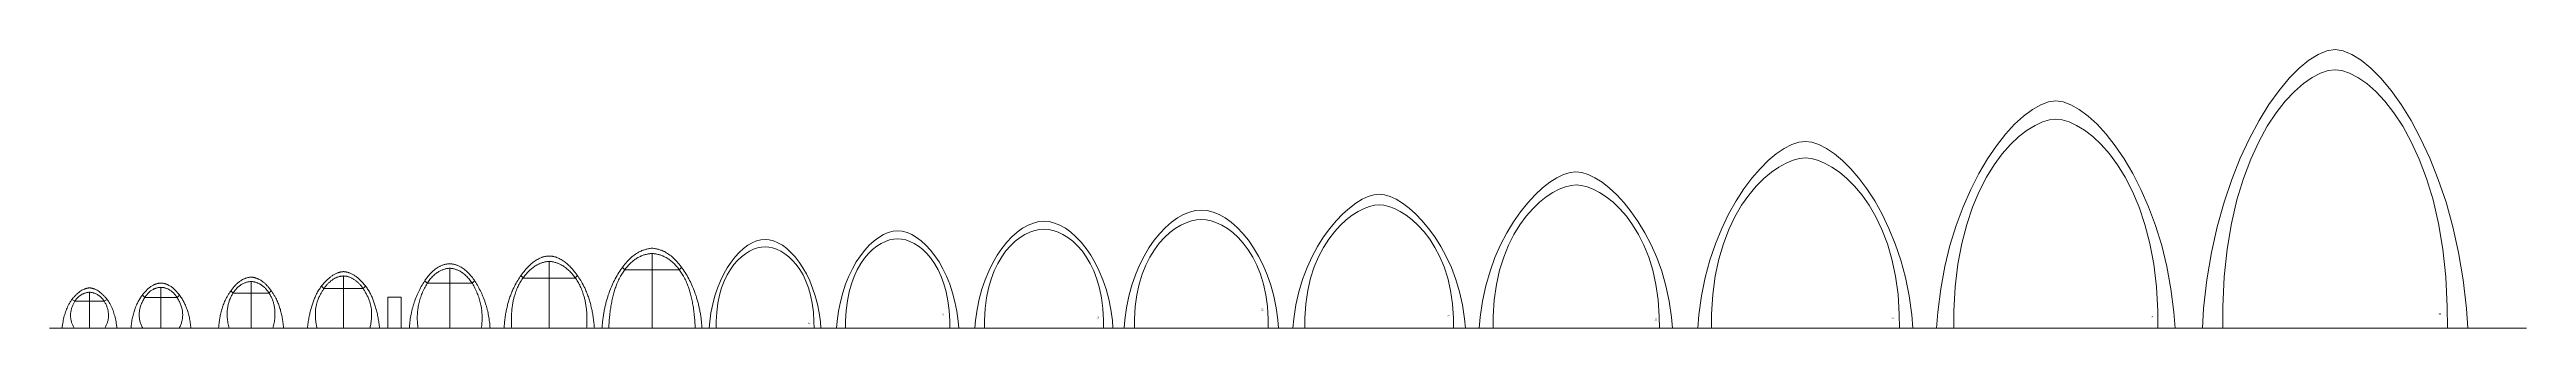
# Model space of a CAD drawing. Header units: inches. Extents: x -92.2 to -0.8, y -5886.5 to -5847.2.
# Drawn here: x -90.9 to -37.5, y -5853.2 to -5847.2 of the extents above; entities that cross this region are included whole.
import ezdxf

# ---------------------------------------------------------------- set-up
doc = ezdxf.new("R2010")
doc.units = ezdxf.units.IN
doc.header["$LTSCALE"] = 0.2
doc.header["$MEASUREMENT"] = 0
doc.layers.get('0').update_dxf_attribs({"lineweight": 0})
doc.layers.add('ARCHES', color=7, linetype='Continuous', lineweight=0)
doc.layers.add('None', color=7, linetype='Continuous', lineweight=0)
doc.styles.add('Tw Cen MT', font='Tw Cen MT')
picture_1 = doc.add_image_def('image1.jpg', size_in_pixel=(347, 805))

# ---------------------------------------------------------------- blocks, each defined once
blk = doc.blocks.new('Group 12-IG')
at = {"layer": 'None'}
image = blk.add_image(picture_1, insert=(-13.9, 0), size_in_units=(27.7, 64.3), dxfattribs=at)
image.dxf.flags = 7

msp = doc.modelspace()

# ---------------------------------------------------------------- linework, layer by layer
at = {"color": 250, "linetype": 'Continuous', "lineweight": 0}
for p, q in [((-82.26499, -5853.201482), (-82.26499, -5851.91116)), ((-80.121295, -5851.763635), (-80.121295, -5853.201482)), ((-78.540327, -5851.893228), (-78.488767, -5851.944788)), ((-77.321384, -5851.944919), (-78.486965, -5851.944919)), ((-77.90501, -5851.595961), (-77.90501, -5853.201482)), ((-77.269693, -5851.893228), (-77.321253, -5851.944788)), ((-90.026384, -5852.42882), (-90.026384, -5853.201482)), ((-88.88796, -5852.490545), (-88.8364, -5852.542104)), ((-88.139043, -5852.542104), (-88.835668, -5852.542104)), ((-88.487721, -5852.324086), (-88.487721, -5853.201482)), ((-88.087483, -5852.490545), (-88.139043, -5852.542104)), ((-86.928642, -5852.446552), (-86.980201, -5852.394992)), ((-86.15749, -5852.446552), (-86.933288, -5852.446552)), ((-86.545389, -5852.196552), (-86.545389, -5853.201482)), ((-86.162137, -5852.446552), (-86.110577, -5852.394992)), ((-84.974917, -5852.350206), (-85.027876, -5852.297247)), ((-84.130761, -5852.350206), (-84.974917, -5852.350206)), ((-84.550768, -5852.0795), (-84.550768, -5853.201482)), ((-84.130761, -5852.350206), (-84.078847, -5852.299003)), ((-82.801828, -5852.180988), (-82.747886, -5852.234931)), ((-82.747886, -5852.234931), (-81.781243, -5852.234931)), ((-81.728151, -5852.180988), (-81.779711, -5852.232548)), ((-80.731487, -5852.070961), (-80.679927, -5852.122521)), ((-80.679438, -5852.12301), (-79.55868, -5852.12301)), ((-79.511104, -5852.070961), (-79.562664, -5852.122521)), ((-90.406677, -5852.583717), (-90.342586, -5852.62072)), ((-90.342586, -5852.62072), (-89.710182, -5852.62072)), ((-90.026384, -5852.62072), (-90.026384, -5853.201482)), ((-89.646091, -5852.583717), (-89.710182, -5852.62072)), ((-37.513007, -5853.201482), (-90.888007, -5853.201482)), ((-90.617371, -5853.201493), (-90.354184, -5853.201493)), ((-89.698584, -5853.201493), (-89.435396, -5853.201459)), ((-89.130924, -5853.201482), (-88.87759, -5853.201482)), ((-88.094519, -5853.201482), (-87.844519, -5853.201482))]:
    msp.add_line(p, q, dxfattribs=at)
for points in [[(-77.90501, -5851.482107), (-78.319112, -5851.51302), (-78.938904, -5852.528645), (-78.982157, -5853.201482)], [(-77.90501, -5851.482107), (-77.490908, -5851.51302), (-76.871116, -5852.528645), (-76.827863, -5853.201482)], [(-84.547972, -5851.98575), (-84.782775, -5851.993639), (-85.260359, -5852.584961), (-85.330646, -5853.205713)], [(-84.557705, -5851.98575), (-84.322903, -5851.993639), (-83.845319, -5852.584961), (-83.775031, -5853.205713)], [(-82.265469, -5851.81558), (-82.600151, -5851.830728), (-83.109237, -5852.70052), (-83.133627, -5853.201482)], [(-82.26499, -5851.91116), (-82.606013, -5851.940248), (-83.01474, -5852.749643), (-82.946127, -5853.201482)], [(-82.26499, -5851.91116), (-81.923967, -5851.940248), (-81.51524, -5852.749643), (-81.583853, -5853.201482)], [(-82.264511, -5851.81558), (-81.929829, -5851.830728), (-81.420743, -5852.70052), (-81.396353, -5853.201482)], [(-80.12133, -5851.651343), (-80.427501, -5851.645832), (-81.047292, -5852.515624), (-81.094586, -5853.201482)], [(-80.121295, -5851.763635), (-80.471771, -5851.79092), (-80.972395, -5852.567733), (-80.929095, -5853.201482)], [(-80.121295, -5851.763635), (-79.77082, -5851.79092), (-79.270196, -5852.567733), (-79.313495, -5853.201482)], [(-80.121261, -5851.651343), (-79.81509, -5851.645832), (-79.195299, -5852.515624), (-79.148005, -5853.201482)], [(-78.836324, -5853.201482), (-78.803487, -5852.414061), (-78.28005, -5851.614582), (-77.90501, -5851.595961)], [(-76.973696, -5853.201482), (-77.006533, -5852.414061), (-77.52997, -5851.614582), (-77.90501, -5851.595961)], [(-90.026384, -5852.33507), (-90.213085, -5852.346363), (-90.572903, -5852.791676), (-90.617371, -5853.201459)], [(-90.026384, -5852.42882), (-90.276739, -5852.4506), (-90.499006, -5852.962282), (-90.354184, -5853.201493)], [(-90.026384, -5852.33507), (-89.839683, -5852.346363), (-89.479864, -5852.791676), (-89.435396, -5853.201459)], [(-90.026384, -5852.42882), (-89.776028, -5852.4506), (-89.553761, -5852.962282), (-89.698584, -5853.201493)], [(-88.487721, -5852.230336), (-88.721762, -5852.24479), (-89.106262, -5852.809895), (-89.130924, -5853.201482)], [(-88.487721, -5852.324086), (-88.734795, -5852.329086), (-89.031163, -5852.920099), (-88.880924, -5853.201482)], [(-88.487721, -5852.230336), (-88.253681, -5852.24479), (-87.869181, -5852.809895), (-87.844519, -5853.201482)], [(-88.487721, -5852.324086), (-88.240648, -5852.329086), (-87.94428, -5852.920099), (-88.094519, -5853.201482)], [(-86.545389, -5852.102802), (-86.760403, -5852.122395), (-87.090944, -5852.531836), (-87.226549, -5852.955728), (-87.245393, -5853.201482)], [(-86.545389, -5852.196552), (-86.824377, -5852.223012), (-87.123106, -5852.812499), (-87.016226, -5853.201482)], [(-86.545389, -5852.102802), (-86.330375, -5852.122395), (-85.999834, -5852.531836), (-85.864229, -5852.955728), (-85.845386, -5853.201482)], [(-86.545389, -5852.196552), (-86.266401, -5852.223012), (-85.967672, -5852.812499), (-86.074552, -5853.201482)], [(-84.550768, -5852.0795), (-84.684878, -5852.078506), (-84.965119, -5852.292836), (-85.208535, -5852.802601), (-85.126496, -5853.201482)], [(-84.550768, -5852.0795), (-84.416653, -5852.0795), (-84.138007, -5852.295899), (-83.898374, -5852.807453), (-83.983365, -5853.205715)]]:
    msp.add_open_spline(points, degree=2, dxfattribs=at)
at = {"layer": 'ARCHES', "color": 250, "lineweight": 0}
for points in [[(-41.638089, -5847.211101), (-41.464671, -5847.236815), (-41.275938, -5847.312898), (-41.07507, -5847.437761), (-40.865248, -5847.609815), (-40.649652, -5847.827472), (-40.431463, -5848.089141), (-40.213862, -5848.393236), (-40.000028, -5848.738166), (-39.793143, -5849.122343), (-39.596386, -5849.544178), (-39.412939, -5850.002083), (-39.245981, -5850.494467), (-39.098694, -5851.019743), (-38.974258, -5851.576322), (-38.875853, -5852.162614), (-38.80666, -5852.777031), (-38.778852, -5853.201483), (-38.786326, -5853.201483), (-38.801781, -5853.201483), (-38.824077, -5853.201483), (-38.852073, -5853.201483), (-38.88463, -5853.201483), (-38.920607, -5853.201483), (-38.958865, -5853.201483), (-38.998262, -5853.201483), (-39.03766, -5853.201483), (-39.075917, -5853.201483), (-39.111894, -5853.201483), (-39.144451, -5853.201483), (-39.172447, -5853.201483), (-39.194743, -5853.201483), (-39.210198, -5853.201483), (-39.217672, -5853.201483), (-39.219787, -5852.7453), (-39.251478, -5852.100586), (-39.31525, -5851.5027), (-39.407642, -5850.950922), (-39.525192, -5850.444528), (-39.664439, -5849.982797), (-39.821921, -5849.565005), (-39.994176, -5849.190432), (-40.177742, -5848.858353), (-40.369159, -5848.568048), (-40.564963, -5848.318794), (-40.761694, -5848.109868), (-40.95589, -5847.940548), (-41.144089, -5847.810112), (-41.32283, -5847.717838), (-41.48865, -5847.663003), (-41.638089, -5847.644885), (-41.787528, -5847.663003), (-41.953349, -5847.717838), (-42.132091, -5847.810112), (-42.320292, -5847.940548), (-42.514491, -5848.109868), (-42.711224, -5848.318794), (-42.907032, -5848.568048), (-43.098451, -5848.858353), (-43.282021, -5849.190432), (-43.454279, -5849.565005), (-43.611763, -5849.982797), (-43.751013, -5850.444528), (-43.868565, -5850.950922), (-43.960959, -5851.5027), (-44.024733, -5852.100586), (-44.056424, -5852.7453), (-44.05854, -5853.201483), (-44.066013, -5853.201483), (-44.081467, -5853.201483), (-44.103761, -5853.201483), (-44.131755, -5853.201483), (-44.164309, -5853.201483), (-44.200284, -5853.201483), (-44.238538, -5853.201483), (-44.277932, -5853.201483), (-44.317327, -5853.201483), (-44.355581, -5853.201483), (-44.391555, -5853.201483), (-44.42411, -5853.201483), (-44.452104, -5853.201483), (-44.474398, -5853.201483), (-44.489851, -5853.201483), (-44.497325, -5853.201483), (-44.46952, -5852.777031), (-44.400333, -5852.162614), (-44.301933, -5851.576322), (-44.177501, -5851.019743), (-44.030217, -5850.494467), (-43.863262, -5850.002083), (-43.679816, -5849.544178), (-43.48306, -5849.122343), (-43.276175, -5848.738166), (-43.062341, -5848.393236), (-42.844738, -5848.089141), (-42.626547, -5847.827472), (-42.410948, -5847.609815), (-42.201123, -5847.437761), (-42.000251, -5847.312898), (-41.811513, -5847.236815)], [(-47.654564, -5848.314365), (-47.498783, -5848.335343), (-47.329245, -5848.397413), (-47.148807, -5848.49928), (-46.960326, -5848.639646), (-46.766659, -5848.817216), (-46.570663, -5849.030693), (-46.375194, -5849.278782), (-46.18311, -5849.560185), (-45.997268, -5849.873607), (-45.820524, -5850.217752), (-45.655736, -5850.591323), (-45.50576, -5850.993024), (-45.373454, -5851.421558), (-45.261675, -5851.875631), (-45.173279, -5852.353944), (-45.111123, -5852.855203), (-45.086111, -5853.201483), (-45.092368, -5853.201483), (-45.105306, -5853.201483), (-45.123971, -5853.201483), (-45.147408, -5853.201483), (-45.174663, -5853.201483), (-45.204781, -5853.201483), (-45.236808, -5853.201483), (-45.26979, -5853.201483), (-45.302771, -5853.201483), (-45.334799, -5853.201483), (-45.364917, -5853.201483), (-45.392172, -5853.201483), (-45.415609, -5853.201483), (-45.434274, -5853.201483), (-45.447212, -5853.201483), (-45.453469, -5853.201483), (-45.455616, -5852.832475), (-45.484759, -5852.31096), (-45.542999, -5851.827323), (-45.627195, -5851.38098), (-45.734207, -5850.971347), (-45.860893, -5850.597839), (-46.004112, -5850.259874), (-46.160722, -5849.956867), (-46.327584, -5849.688235), (-46.501555, -5849.453393), (-46.679494, -5849.251757), (-46.858261, -5849.082745), (-47.034714, -5848.945771), (-47.205712, -5848.840252), (-47.368113, -5848.765604), (-47.518778, -5848.721244), (-47.654564, -5848.706587), (-47.790351, -5848.721244), (-47.941015, -5848.765604), (-48.103417, -5848.840252), (-48.274414, -5848.945771), (-48.450867, -5849.082745), (-48.629633, -5849.251757), (-48.807571, -5849.453393), (-48.981541, -5849.688235), (-49.148401, -5849.956867), (-49.305009, -5850.259874), (-49.448226, -5850.597839), (-49.574908, -5850.971347), (-49.681916, -5851.38098), (-49.766109, -5851.827323), (-49.824344, -5852.31096), (-49.853481, -5852.832475), (-49.855625, -5853.201483), (-49.861881, -5853.201483), (-49.874818, -5853.201483), (-49.893481, -5853.201483), (-49.916916, -5853.201483), (-49.944168, -5853.201483), (-49.974284, -5853.201483), (-50.006308, -5853.201483), (-50.039286, -5853.201483), (-50.072265, -5853.201483), (-50.104289, -5853.201483), (-50.134404, -5853.201483), (-50.161657, -5853.201483), (-50.185091, -5853.201483), (-50.203755, -5853.201483), (-50.216691, -5853.201483), (-50.222948, -5853.201483), (-50.197939, -5852.855203), (-50.135789, -5852.353944), (-50.047398, -5851.875631), (-49.935623, -5851.421558), (-49.803321, -5850.993024), (-49.653349, -5850.591323), (-49.488564, -5850.217752), (-49.311824, -5849.873607), (-49.125985, -5849.560185), (-48.933904, -5849.278782), (-48.738438, -5849.030693), (-48.542445, -5848.817216), (-48.348782, -5848.639646), (-48.160305, -5848.49928), (-47.979872, -5848.397413), (-47.810339, -5848.335343)], [(-53.05196, -5849.184156), (-52.911545, -5849.2014), (-52.758731, -5849.252423), (-52.596091, -5849.336158), (-52.426201, -5849.45154), (-52.251637, -5849.597505), (-52.074974, -5849.772986), (-51.898786, -5849.976918), (-51.72565, -5850.208236), (-51.558139, -5850.465875), (-51.39883, -5850.748769), (-51.250297, -5851.055852), (-51.115116, -5851.38606), (-50.995861, -5851.738327), (-50.895109, -5852.111588), (-50.815434, -5852.504777), (-50.75941, -5852.916828), (-50.736818, -5853.201483), (-50.741758, -5853.201483), (-50.751973, -5853.201483), (-50.766709, -5853.201483), (-50.785214, -5853.201483), (-50.806732, -5853.201483), (-50.830512, -5853.201483), (-50.855798, -5853.201483), (-50.881838, -5853.201483), (-50.907878, -5853.201483), (-50.933165, -5853.201483), (-50.956944, -5853.201483), (-50.978463, -5853.201483), (-50.996967, -5853.201483), (-51.011703, -5853.201483), (-51.021918, -5853.201483), (-51.026859, -5853.201483), (-51.028776, -5852.901026), (-51.055586, -5852.476394), (-51.109169, -5852.082603), (-51.186634, -5851.719176), (-51.285092, -5851.38564), (-51.401651, -5851.081518), (-51.533422, -5850.806335), (-51.677515, -5850.559616), (-51.83104, -5850.340885), (-51.991106, -5850.149668), (-52.154823, -5849.985488), (-52.319302, -5849.847871), (-52.481652, -5849.736342), (-52.638983, -5849.650424), (-52.788404, -5849.589642), (-52.927027, -5849.553522), (-53.05196, -5849.541588), (-53.176899, -5849.553522), (-53.315525, -5849.589642), (-53.46495, -5849.650424), (-53.622282, -5849.736342), (-53.784633, -5849.847871), (-53.949112, -5849.985488), (-54.112829, -5850.149668), (-54.272894, -5850.340885), (-54.426417, -5850.559616), (-54.570508, -5850.806335), (-54.702277, -5851.081518), (-54.818834, -5851.38564), (-54.917289, -5851.719176), (-54.994753, -5852.082603), (-55.048334, -5852.476394), (-55.075144, -5852.901026), (-55.077061, -5853.201483), (-55.082001, -5853.201483), (-55.092216, -5853.201483), (-55.106953, -5853.201483), (-55.125457, -5853.201483), (-55.146976, -5853.201483), (-55.170755, -5853.201483), (-55.196042, -5853.201483), (-55.222082, -5853.201483), (-55.248122, -5853.201483), (-55.273408, -5853.201483), (-55.297187, -5853.201483), (-55.318706, -5853.201483), (-55.33721, -5853.201483), (-55.351947, -5853.201483), (-55.362162, -5853.201483), (-55.367102, -5853.201483), (-55.344509, -5852.916828), (-55.288486, -5852.504777), (-55.208811, -5852.111588), (-55.108059, -5851.738327), (-54.988804, -5851.38606), (-54.853623, -5851.055852), (-54.70509, -5850.748769), (-54.545781, -5850.465875), (-54.37827, -5850.208236), (-54.205134, -5849.976918), (-54.028946, -5849.772986), (-53.852283, -5849.597505), (-53.677719, -5849.45154), (-53.507829, -5849.336158), (-53.345189, -5849.252423), (-53.192375, -5849.2014)], [(-57.997145, -5849.840754), (-57.870794, -5849.85518), (-57.733284, -5849.897864), (-57.586934, -5849.967915), (-57.434061, -5850.064441), (-57.276981, -5850.186552), (-57.118013, -5850.333354), (-56.959472, -5850.503958), (-56.803678, -5850.697471), (-56.652946, -5850.913003), (-56.509595, -5851.149661), (-56.375941, -5851.406555), (-56.254302, -5851.682793), (-56.146995, -5851.977483), (-56.056338, -5852.289735), (-55.984647, -5852.618657), (-55.93424, -5852.963357), (-55.913941, -5853.201483), (-55.918782, -5853.201483), (-55.928792, -5853.201483), (-55.943233, -5853.201483), (-55.961366, -5853.201483), (-55.982453, -5853.201483), (-56.005755, -5853.201483), (-56.030534, -5853.201483), (-56.056051, -5853.201483), (-56.081569, -5853.201483), (-56.106348, -5853.201483), (-56.12965, -5853.201483), (-56.150737, -5853.201483), (-56.16887, -5853.201483), (-56.183311, -5853.201483), (-56.193321, -5853.201483), (-56.198162, -5853.201483), (-56.199891, -5852.94862), (-56.223607, -5852.591252), (-56.271005, -5852.259839), (-56.339528, -5851.95398), (-56.42662, -5851.673276), (-56.529725, -5851.417326), (-56.646286, -5851.185732), (-56.773746, -5850.978092), (-56.909549, -5850.794007), (-57.051139, -5850.633077), (-57.195958, -5850.494902), (-57.341451, -5850.379082), (-57.485061, -5850.285217), (-57.624231, -5850.212907), (-57.756406, -5850.161753), (-57.879028, -5850.131353), (-57.989541, -5850.121309), (-58.10006, -5850.131353), (-58.222688, -5850.161753), (-58.354869, -5850.212907), (-58.494045, -5850.285217), (-58.637661, -5850.379082), (-58.783159, -5850.494902), (-58.927984, -5850.633077), (-59.069579, -5850.794007), (-59.205386, -5850.978092), (-59.332851, -5851.185732), (-59.449415, -5851.417326), (-59.552523, -5851.673276), (-59.639618, -5851.95398), (-59.708144, -5852.259839), (-59.755543, -5852.591252), (-59.77926, -5852.94862), (-59.781007, -5853.201483), (-59.786106, -5853.201483), (-59.796649, -5853.201483), (-59.811859, -5853.201483), (-59.830958, -5853.201483), (-59.853168, -5853.201483), (-59.877711, -5853.201483), (-59.90381, -5853.201483), (-59.930687, -5853.201483), (-59.957563, -5853.201483), (-59.983662, -5853.201483), (-60.008206, -5853.201483), (-60.030415, -5853.201483), (-60.049514, -5853.201483), (-60.064724, -5853.201483), (-60.075267, -5853.201483), (-60.080366, -5853.201483), (-60.060081, -5852.963357), (-60.009669, -5852.618657), (-59.937973, -5852.289735), (-59.847311, -5851.977483), (-59.740001, -5851.682793), (-59.618359, -5851.406555), (-59.484702, -5851.149661), (-59.341349, -5850.913003), (-59.190616, -5850.697471), (-59.03482, -5850.503958), (-58.876279, -5850.333354), (-58.71731, -5850.186552), (-58.56023, -5850.064441), (-58.407356, -5849.967915), (-58.261006, -5849.897864), (-58.123497, -5849.85518)], [(-62.235359, -5850.321274), (-62.122651, -5850.333638), (-61.999991, -5850.370218), (-61.869447, -5850.430252), (-61.733085, -5850.512975), (-61.592973, -5850.617624), (-61.451176, -5850.743435), (-61.309761, -5850.889643), (-61.170796, -5851.055486), (-61.036348, -5851.2402), (-60.908481, -5851.443019), (-60.789265, -5851.663182), (-60.680765, -5851.899923), (-60.585048, -5852.15248), (-60.504181, -5852.420088), (-60.44023, -5852.701983), (-60.395263, -5852.997401), (-60.377154, -5853.201483), (-60.381493, -5853.201483), (-60.390465, -5853.201483), (-60.403408, -5853.201483), (-60.41966, -5853.201483), (-60.43856, -5853.201483), (-60.459445, -5853.201483), (-60.481655, -5853.201483), (-60.504525, -5853.201483), (-60.527396, -5853.201483), (-60.549605, -5853.201483), (-60.570491, -5853.201483), (-60.58939, -5853.201483), (-60.605643, -5853.201483), (-60.618586, -5853.201483), (-60.627558, -5853.201483), (-60.631897, -5853.201483), (-60.633448, -5852.983772), (-60.65468, -5852.676084), (-60.697109, -5852.390743), (-60.758446, -5852.127405), (-60.836404, -5851.885725), (-60.928693, -5851.66536), (-61.033026, -5851.465963), (-61.147115, -5851.287192), (-61.268671, -5851.128702), (-61.395406, -5850.990147), (-61.525032, -5850.871184), (-61.655261, -5850.771468), (-61.783804, -5850.690655), (-61.908374, -5850.628399), (-62.026682, -5850.584358), (-62.136439, -5850.558186), (-62.235359, -5850.549538), (-62.334278, -5850.558186), (-62.444035, -5850.584358), (-62.562341, -5850.628399), (-62.686908, -5850.690655), (-62.815448, -5850.771468), (-62.945674, -5850.871184), (-63.075296, -5850.990147), (-63.202026, -5851.128702), (-63.323578, -5851.287192), (-63.437661, -5851.465963), (-63.541989, -5851.66536), (-63.634273, -5851.885725), (-63.712224, -5852.127405), (-63.773555, -5852.390743), (-63.815978, -5852.676084), (-63.837204, -5852.983772), (-63.838752, -5853.201483), (-63.84309, -5853.201483), (-63.852062, -5853.201483), (-63.865005, -5853.201483), (-63.881258, -5853.201483), (-63.900157, -5853.201483), (-63.921043, -5853.201483), (-63.943252, -5853.201483), (-63.966123, -5853.201483), (-63.988994, -5853.201483), (-64.011203, -5853.201483), (-64.032088, -5853.201483), (-64.050988, -5853.201483), (-64.06724, -5853.201483), (-64.080183, -5853.201483), (-64.089155, -5853.201483), (-64.093494, -5853.201483), (-64.075389, -5852.997401), (-64.030427, -5852.701983), (-63.96648, -5852.420088), (-63.885615, -5852.15248), (-63.7899, -5851.899923), (-63.681401, -5851.663182), (-63.562186, -5851.443019), (-63.434321, -5851.2402), (-63.299874, -5851.055486), (-63.160911, -5850.889643), (-63.019499, -5850.743435), (-62.877706, -5850.617624), (-62.737598, -5850.512975), (-62.601242, -5850.430252), (-62.470706, -5850.370218), (-62.348056, -5850.333638)], [(-69.458722, -5850.900892), (-69.346288, -5850.910768), (-69.231389, -5850.939986), (-69.115135, -5850.987939), (-68.998635, -5851.054014), (-68.883001, -5851.137604), (-68.769342, -5851.238096), (-68.658768, -5851.354881), (-68.552389, -5851.487349), (-68.451315, -5851.634891), (-68.356657, -5851.796895), (-68.269524, -5851.972751), (-68.191026, -5852.16185), (-68.122274, -5852.363582), (-68.064377, -5852.577336), (-68.018446, -5852.802502), (-67.985591, -5853.03847), (-67.97174, -5853.201482), (-67.975187, -5853.201482), (-67.982315, -5853.201482), (-67.992599, -5853.201482), (-68.005512, -5853.201482), (-68.020529, -5853.201482), (-68.037123, -5853.201482), (-68.054769, -5853.201482), (-68.07294, -5853.201482), (-68.091112, -5853.201482), (-68.108758, -5853.201482), (-68.125352, -5853.201482), (-68.140369, -5853.201482), (-68.153282, -5853.201482), (-68.163565, -5853.201482), (-68.170694, -5853.201482), (-68.174141, -5853.201482), (-68.174852, -5853.026887), (-68.189289, -5852.780133), (-68.21897, -5852.551302), (-68.26251, -5852.340117), (-68.318522, -5852.1463), (-68.385619, -5851.969577), (-68.462414, -5851.809671), (-68.547521, -5851.666305), (-68.639553, -5851.539204), (-68.737124, -5851.42809), (-68.838847, -5851.332688), (-68.943335, -5851.252721), (-69.049202, -5851.187913), (-69.15506, -5851.137988), (-69.259524, -5851.102669), (-69.361207, -5851.081681), (-69.458722, -5851.074746), (-69.556242, -5851.081681), (-69.657929, -5851.102669), (-69.762396, -5851.137988), (-69.868257, -5851.187913), (-69.974124, -5851.252721), (-70.078612, -5851.332688), (-70.180334, -5851.42809), (-70.277904, -5851.539204), (-70.369934, -5851.666305), (-70.455039, -5851.809671), (-70.531833, -5851.969577), (-70.598927, -5852.1463), (-70.654937, -5852.340117), (-70.698476, -5852.551302), (-70.728156, -5852.780133), (-70.742592, -5853.026887), (-70.743302, -5853.201482), (-70.74675, -5853.201482), (-70.753878, -5853.201482), (-70.764162, -5853.201482), (-70.777075, -5853.201482), (-70.792091, -5853.201482), (-70.808686, -5853.201482), (-70.826331, -5853.201482), (-70.844503, -5853.201482), (-70.862675, -5853.201482), (-70.880321, -5853.201482), (-70.896915, -5853.201482), (-70.911931, -5853.201482), (-70.924844, -5853.201482), (-70.935128, -5853.201482), (-70.942256, -5853.201482), (-70.945704, -5853.201482), (-70.931857, -5853.03847), (-70.899007, -5852.802502), (-70.85308, -5852.577336), (-70.795188, -5852.363582), (-70.726439, -5852.16185), (-70.647943, -5851.972751), (-70.560812, -5851.796895), (-70.466154, -5851.634891), (-70.365081, -5851.487349), (-70.258701, -5851.354881), (-70.148126, -5851.238096), (-70.034464, -5851.137604), (-69.918827, -5851.054014), (-69.802324, -5850.987939), (-69.686066, -5850.939986), (-69.571162, -5850.910768)], [(-66.06881, -5850.663079), (-65.942891, -5850.673975), (-65.814212, -5850.706214), (-65.684017, -5850.759123), (-65.553548, -5850.832029), (-65.424049, -5850.924258), (-65.296763, -5851.035138), (-65.172933, -5851.163995), (-65.053802, -5851.310157), (-64.940613, -5851.472949), (-64.83461, -5851.651699), (-64.737035, -5851.845734), (-64.649132, -5852.054381), (-64.572143, -5852.276965), (-64.507313, -5852.512816), (-64.455883, -5852.761258), (-64.419098, -5853.021619), (-64.403587, -5853.201482), (-64.407367, -5853.201482), (-64.415184, -5853.201482), (-64.42646, -5853.201482), (-64.44062, -5853.201482), (-64.457086, -5853.201482), (-64.475282, -5853.201482), (-64.494631, -5853.201482), (-64.514556, -5853.201482), (-64.534482, -5853.201482), (-64.553831, -5853.201482), (-64.572027, -5853.201482), (-64.588493, -5853.201482), (-64.602652, -5853.201482), (-64.613929, -5853.201482), (-64.621745, -5853.201482), (-64.625525, -5853.201482), (-64.62649, -5853.009509), (-64.643554, -5852.738195), (-64.678316, -5852.486586), (-64.729072, -5852.254379), (-64.794116, -5852.041271), (-64.871745, -5851.846956), (-64.960252, -5851.671132), (-65.057933, -5851.513495), (-65.163083, -5851.373741), (-65.273996, -5851.251566), (-65.388969, -5851.146666), (-65.506296, -5851.058738), (-65.624272, -5850.987479), (-65.741192, -5850.932583), (-65.855351, -5850.893748), (-65.965044, -5850.87067), (-66.068567, -5850.863045), (-66.172095, -5850.87067), (-66.281793, -5850.893748), (-66.395957, -5850.932583), (-66.512881, -5850.987479), (-66.63086, -5851.058738), (-66.74819, -5851.146666), (-66.863165, -5851.251566), (-66.974081, -5851.373741), (-67.079232, -5851.513495), (-67.176914, -5851.671132), (-67.265422, -5851.846956), (-67.343051, -5852.041271), (-67.408096, -5852.254379), (-67.458852, -5852.486586), (-67.493615, -5852.738195), (-67.510678, -5853.009509), (-67.511643, -5853.201482), (-67.515432, -5853.201482), (-67.523265, -5853.201482), (-67.534566, -5853.201482), (-67.548757, -5853.201482), (-67.565259, -5853.201482), (-67.583494, -5853.201482), (-67.602886, -5853.201482), (-67.622855, -5853.201482), (-67.642824, -5853.201482), (-67.662216, -5853.201482), (-67.680451, -5853.201482), (-67.696953, -5853.201482), (-67.711144, -5853.201482), (-67.722445, -5853.201482), (-67.730278, -5853.201482), (-67.734067, -5853.201482), (-67.718552, -5853.021619), (-67.681762, -5852.761258), (-67.630327, -5852.512816), (-67.565493, -5852.276965), (-67.488501, -5852.054381), (-67.400595, -5851.845734), (-67.303017, -5851.651699), (-67.197012, -5851.472949), (-67.083822, -5851.310157), (-66.964689, -5851.163995), (-66.840858, -5851.035138), (-66.713572, -5850.924258), (-66.584072, -5850.832029), (-66.453603, -5850.759123), (-66.323408, -5850.706214), (-66.194729, -5850.673975)], [(-75.46916, -5851.292593), (-75.378195, -5851.300787), (-75.285236, -5851.325032), (-75.191181, -5851.364821), (-75.096928, -5851.419648), (-75.003376, -5851.489007), (-74.911422, -5851.572391), (-74.821964, -5851.669294), (-74.735901, -5851.779209), (-74.65413, -5851.901631), (-74.57755, -5852.036053), (-74.507059, -5852.181969), (-74.443554, -5852.338871), (-74.387934, -5852.506255), (-74.341097, -5852.683613), (-74.30394, -5852.870439), (-74.277363, -5853.066228), (-74.266142, -5853.201482), (-74.268669, -5853.201482), (-74.273894, -5853.201482), (-74.281432, -5853.201482), (-74.290897, -5853.201482), (-74.301905, -5853.201482), (-74.314068, -5853.201482), (-74.327003, -5853.201482), (-74.340323, -5853.201482), (-74.353643, -5853.201482), (-74.366578, -5853.201482), (-74.378742, -5853.201482), (-74.389749, -5853.201482), (-74.399214, -5853.201482), (-74.406752, -5853.201482), (-74.411978, -5853.201482), (-74.414505, -5853.201482), (-74.415065, -5853.058011), (-74.426916, -5852.855245), (-74.451283, -5852.667207), (-74.487029, -5852.493669), (-74.533015, -5852.334404), (-74.588102, -5852.189185), (-74.651152, -5852.057786), (-74.721027, -5851.939978), (-74.796588, -5851.835535), (-74.876697, -5851.744229), (-74.960214, -5851.665835), (-75.046003, -5851.600124), (-75.132924, -5851.54687), (-75.219838, -5851.505845), (-75.305608, -5851.476823), (-75.389095, -5851.459576), (-75.46916, -5851.453878), (-75.549225, -5851.459576), (-75.632711, -5851.476823), (-75.718479, -5851.505845), (-75.805391, -5851.54687), (-75.89231, -5851.600124), (-75.978095, -5851.665835), (-76.06161, -5851.744229), (-76.141715, -5851.835535), (-76.217273, -5851.939978), (-76.287145, -5852.057786), (-76.350192, -5852.189185), (-76.405277, -5852.334404), (-76.45126, -5852.493669), (-76.487004, -5852.667207), (-76.51137, -5852.855245), (-76.52322, -5853.058011), (-76.52378, -5853.201482), (-76.526308, -5853.201482), (-76.531534, -5853.201482), (-76.539074, -5853.201482), (-76.548542, -5853.201482), (-76.559552, -5853.201482), (-76.571718, -5853.201482), (-76.584656, -5853.201482), (-76.597979, -5853.201482), (-76.611303, -5853.201482), (-76.62424, -5853.201482), (-76.636407, -5853.201482), (-76.647417, -5853.201482), (-76.656884, -5853.201482), (-76.664424, -5853.201482), (-76.669651, -5853.201482), (-76.672178, -5853.201482), (-76.660957, -5853.066228), (-76.63438, -5852.870439), (-76.597223, -5852.683613), (-76.550386, -5852.506255), (-76.494766, -5852.338871), (-76.431261, -5852.181969), (-76.36077, -5852.036053), (-76.28419, -5851.901631), (-76.202419, -5851.779209), (-76.116356, -5851.669294), (-76.026898, -5851.572391), (-75.934944, -5851.489007), (-75.841392, -5851.419648), (-75.747139, -5851.364821), (-75.653084, -5851.325032), (-75.560125, -5851.300787)], [(-72.611894, -5851.10985), (-72.512337, -5851.118828), (-72.410598, -5851.145394), (-72.307659, -5851.188991), (-72.204503, -5851.249066), (-72.102113, -5851.325064), (-72.001473, -5851.41643), (-71.903564, -5851.522609), (-71.809371, -5851.643046), (-71.719876, -5851.777187), (-71.636061, -5851.924477), (-71.558911, -5852.084362), (-71.489408, -5852.256285), (-71.428535, -5852.439693), (-71.377275, -5852.634031), (-71.336611, -5852.838744), (-71.307526, -5853.053278), (-71.295284, -5853.201482), (-71.298595, -5853.201482), (-71.305442, -5853.201482), (-71.315319, -5853.201482), (-71.327722, -5853.201482), (-71.342144, -5853.201482), (-71.358083, -5853.201482), (-71.375031, -5853.201482), (-71.392484, -5853.201482), (-71.409937, -5853.201482), (-71.426886, -5853.201482), (-71.442824, -5853.201482), (-71.457246, -5853.201482), (-71.469649, -5853.201482), (-71.479526, -5853.201482), (-71.486373, -5853.201482), (-71.489684, -5853.201482), (-71.490321, -5853.043703), (-71.502928, -5852.820715), (-71.528853, -5852.613924), (-71.566885, -5852.423078), (-71.615813, -5852.247928), (-71.674425, -5852.088226), (-71.741511, -5851.94372), (-71.815859, -5851.814161), (-71.896257, -5851.699301), (-71.981494, -5851.598888), (-72.070359, -5851.512674), (-72.16164, -5851.440408), (-72.254126, -5851.381842), (-72.346606, -5851.336724), (-72.437868, -5851.304807), (-72.526701, -5851.28584), (-72.611894, -5851.279573), (-72.697086, -5851.28584), (-72.785918, -5851.304807), (-72.877179, -5851.336724), (-72.969657, -5851.381842), (-73.062141, -5851.440408), (-73.15342, -5851.512674), (-73.242283, -5851.598888), (-73.327518, -5851.699301), (-73.407915, -5851.814161), (-73.482261, -5851.94372), (-73.549346, -5852.088226), (-73.607959, -5852.247928), (-73.656889, -5852.423078), (-73.694923, -5852.613924), (-73.720851, -5852.820715), (-73.733462, -5853.043703), (-73.734104, -5853.201482), (-73.737416, -5853.201482), (-73.744263, -5853.201482), (-73.754142, -5853.201482), (-73.766547, -5853.201482), (-73.780972, -5853.201482), (-73.796913, -5853.201482), (-73.813865, -5853.201482), (-73.831321, -5853.201482), (-73.848777, -5853.201482), (-73.865729, -5853.201482), (-73.88167, -5853.201482), (-73.896095, -5853.201482), (-73.9085, -5853.201482), (-73.918379, -5853.201482), (-73.925226, -5853.201482), (-73.928538, -5853.201482), (-73.916289, -5853.053278), (-73.887195, -5852.838744), (-73.846524, -5852.634031), (-73.795259, -5852.439693), (-73.734383, -5852.256285), (-73.664879, -5852.084362), (-73.587729, -5851.924477), (-73.503915, -5851.777187), (-73.414422, -5851.643046), (-73.32023, -5851.522609), (-73.222323, -5851.41643), (-73.121684, -5851.325064), (-73.019295, -5851.249066), (-72.916139, -5851.188991), (-72.813198, -5851.145394), (-72.711456, -5851.118828)]]:
    msp.add_lwpolyline(points, close=True, dxfattribs=at)

# ---------------------------------------------------------------- block references
at = {"color": 250, "xscale": 0.01041666666666667, "yscale": 0.01041666666666667, "zscale": 0.01041666666666667}
msp.add_blockref('Group 12-IG', (-83.453467, -5853.201482), dxfattribs=at)

# ---------------------------------------------------------------- texts
at = {"layer": 'ARCHES', "color": 250, "char_height": 0.0335457, "width": 0.06069554, "attachment_point": 1, "line_spacing_factor": 1.06639, "style": 'Tw Cen MT'}
for s, insert in [('16', (-74.540416, -5853.081008)), ('18', (-71.671436, -5852.892516)), ('20', (-68.323422, -5852.953772)), ('22', (-64.779285, -5852.784235)), ('24', (-60.761415, -5852.916814)), ('26', (-56.300893, -5852.998919)), ('28', (-51.193488, -5852.972425)), ('30', (-45.599715, -5852.937745)), ('32', (-39.406535, -5852.876642))]:
    msp.add_mtext(s, dxfattribs=dict(at, insert=insert))

doc.saveas('drawing.dxf')
